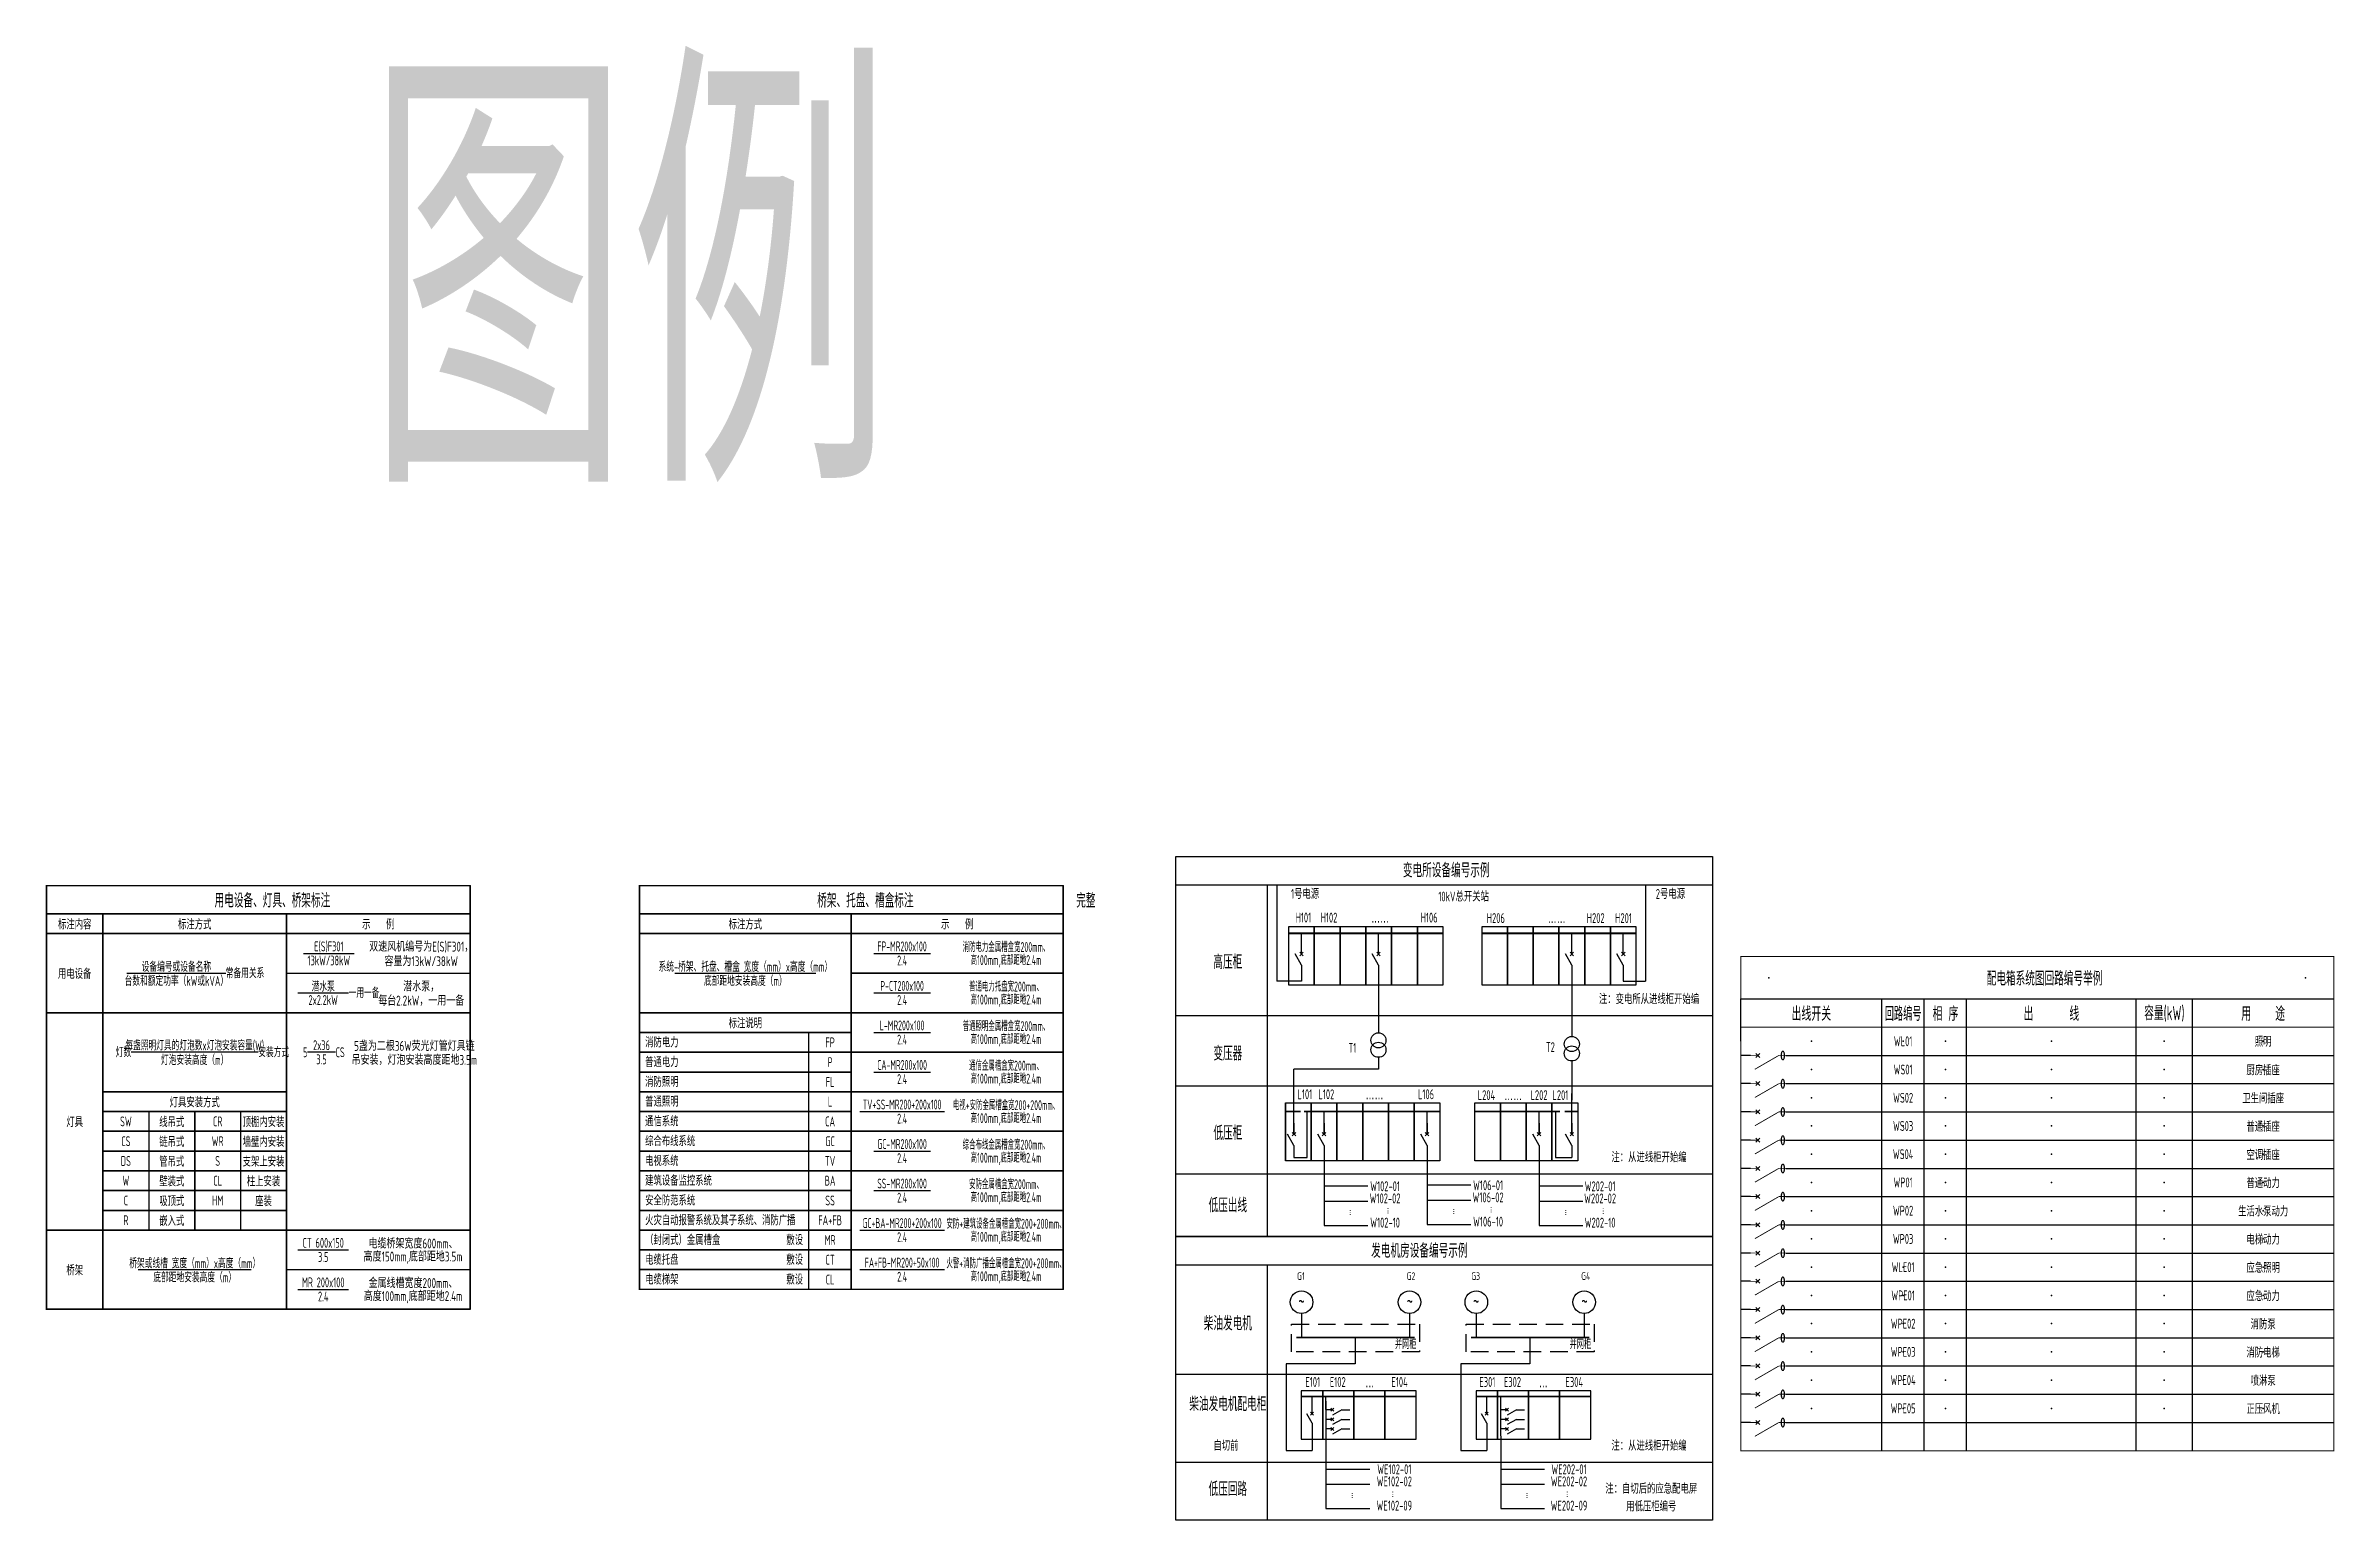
# Model space of a CAD drawing. Header units: millimetres. Extents: x -610917 to 349982, y -134386 to 298175.
# Drawn here: x -543393 to -462351, y 44109 to 96331 of the extents above; entities that cross this region are included whole.
import ezdxf
from ezdxf.enums import TextEntityAlignment as Align

# ---------------------------------------------------------------- set-up
doc = ezdxf.new("R2010")
doc.units = ezdxf.units.MM
doc.header["$LTSCALE"] = 500
doc.header["$MEASUREMENT"] = 0
doc.linetypes.add('HIDDEN', pattern=[0.375, 0.25, -0.125])
doc.layers.get('0').update_dxf_attribs({"linetype": 'CONTINUOUS'})
for name, color, linetype in [('0E-SY-L', 7, 'CONTINUOUS'), ('E-POWR-DEVC', 3, 'CONTINUOUS'), ('E-POWR-EQPM', 3, 'CONTINUOUS'), ('E-UNIV-AB', 10, 'CONTINUOUS'), ('E-UNIV-DIAG', 2, 'CONTINUOUS'), ('E-UNIV-NOTE', 6, 'CONTINUOUS'), ('E-UNIV-WIRE', 4, 'CONTINUOUS')]:
    doc.layers.add(name, color=color, linetype=linetype)
doc.styles.get("Standard").update_dxf_attribs({"font": 'txt', "width": 0.7})
doc.styles.add('TH-STYLE3', font='tssdeng.shx', dxfattribs={"width": 0.7, "bigfont": 'tssdchn.shx'})

msp = doc.modelspace()

# ---------------------------------------------------------------- texts
at = {"layer": '0E-SY-L', "color": 3, "ltscale": 1.5, "style": 'TH-STYLE3', "width": 0.65}
msp.add_text('…', height=267, rotation=90, dxfattribs=at).set_placement((-489549, 55006), align=Align.CENTER)
at = {"layer": 'E-POWR-EQPM', "style": 'TH-STYLE3', "width": 0.65}
for p in [(-493516, 55043), (-497172, 55008), (-497104, 44984), (-490917, 44984)]:
    msp.add_text('…', height=267, rotation=90, dxfattribs=at).set_placement(p, align=Align.CENTER)
at = {"layer": 'E-POWR-EQPM', "linetype": 'HIDDEN', "ltscale": 1.5, "style": 'TH-STYLE3', "width": 0.65}
for p in [(-498925, 51582), (-495088, 51582), (-492739, 51582), (-488901, 51582)]:
    msp.add_text('~', height=533, dxfattribs=at).set_placement(p, align=Align.CENTER)
at = {"layer": 'E-UNIV-NOTE', "style": 'TH-STYLE3'}
for s, height, width, p in [('图例', 14000, 0.7, (-522708, 88603)), ('变电所设备编号示例', 500, 0.65, (-493798, 67155)), ('用电设备、灯具、桥架标注', 500, 0.65, (-535368, 66084)), ('桥架、托盘、槽盒标注', 500, 0.65, (-514368, 66084)), ('完整', 500, 0.65, (-506559, 66084)), ('标注内容', 350, 0.65, (-542368, 65234)), ('标注方式', 350, 0.65, (-538118, 65234)), ('示    例', 350, 0.65, (-531618, 65234)), ('标注方式', 350, 0.65, (-518618, 65234)), ('示    例', 350, 0.65, (-511118, 65234)), ('13kW/38kW', 350, 0.6, (-533368, 63934)), ('E(S)F301', 350, 0.6, (-533368, 64434)), ('双速风机编号为E(S)F301，', 350, 0.7, (-530097, 64434)), ('容量为13kW/38kW', 350, 0.7, (-530097, 63934)), ('FP-MR200x100', 350, 0.5, (-513067, 64434)), ('2.4', 350, 0.5, (-513067, 63934)), ('消防电力金属槽盒宽200mm、', 350, 0.5, (-509387, 64434)), ('高100mm,底部距地2.4m', 350, 0.5, (-509387, 63934)), ('高压柜', 500, 0.65, (-501532, 63908)), ('用电设备', 350, 0.65, (-542368, 63484)), ('台数和额定功率（kW或kVA）', 350, 0.6, (-538768, 63234)), ('设备编号或设备名称', 350, 0.6, (-538768, 63734)), ('潜水泵', 350, 0.6, (-533568, 63034)), ('潜水泵，', 350, 0.7, (-530097, 63034)), ('系统-桥架、托盘、槽盒 宽度（mm）x高度（mm）', 350, 0.6, (-518618, 63734)), ('底部距地安装高度（m）', 350, 0.6, (-518618, 63234)), ('普通电力托盘宽200mm、', 350, 0.5, (-509387, 63034)), ('配电箱系统图回路编号举例', 500, 0.65, (-472609, 63322)), ('2x2.2kW', 350, 0.6, (-533568, 62534)), ('每台2.2kW，一用一备', 350, 0.7, (-530097, 62534)), ('P-CT200x100', 350, 0.5, (-513067, 63034)), ('2.4', 350, 0.5, (-513067, 62534)), ('高100mm,底部距地2.4m', 350, 0.5, (-509387, 62534)), ('标注说明', 350, 0.65, (-518618, 61734)), ('L-MR200x100', 350, 0.5, (-513067, 61634)), ('普通照明金属槽盒宽200mm、', 350, 0.5, (-509387, 61634)), ('出线开关', 500, 0.7, (-480868, 62072)), ('回路编号', 500, 0.5, (-477618, 62072)), ('相 序', 500, 0.7, (-476118, 62072)), ('出      线', 500, 0.7, (-472368, 62072)), ('容量(kW)', 500, 0.6, (-468368, 62072)), ('用    途', 500, 0.7, (-464868, 62072)), ('每盏照明灯具的灯泡数x灯泡安装容量(W)', 350, 0.6, (-538118, 60934)), ('2x36', 350, 0.6, (-533628, 60934)), ('5盏为二根36W荧光灯管灯具链', 350, 0.7, (-530341, 60934)), ('FP', 350, 0.65, (-515618, 61034)), ('2.4', 350, 0.5, (-513067, 61134)), ('高100mm,底部距地2.4m', 350, 0.5, (-509387, 61134)), ('变压器', 500, 0.65, (-501532, 60669)), ('WL01', 350, 0.65, (-477618, 61072)), ('照明', 350, 0.65, (-464868, 61072)), ('灯泡安装高度（m）', 350, 0.6, (-538118, 60434)), ('3.5', 350, 0.6, (-533628, 60434)), ('吊安装，灯泡安装高度距地3.5m', 350, 0.7, (-530341, 60434)), ('P', 350, 0.65, (-515618, 60334)), ('CA-MR200x100', 350, 0.5, (-513067, 60234)), ('通信金属槽盒宽200mm、', 350, 0.5, (-509387, 60234)), ('WS01', 350, 0.65, (-477618, 60072)), ('厨房插座', 350, 0.65, (-464868, 60072)), ('FL', 350, 0.65, (-515618, 59634)), ('2.4', 350, 0.5, (-513067, 59734)), ('高100mm,底部距地2.4m', 350, 0.5, (-509387, 59734)), ('WS02', 350, 0.65, (-477618, 59072)), ('卫生间插座', 350, 0.65, (-464868, 59072)), ('灯具', 350, 0.65, (-542368, 58234)), ('SW', 350, 0.65, (-540556, 58234)), ('线吊式', 350, 0.65, (-538931, 58234)), ('灯具安装方式', 350, 0.65, (-538118, 58934)), ('CR', 350, 0.65, (-537306, 58234)), ('顶棚内安装', 350, 0.65, (-535681, 58234)), ('CA', 350, 0.65, (-515618, 58234)), ('L', 350, 0.65, (-515618, 58934)), ('TV+SS-MR200+200x100', 350, 0.5, (-513067, 58834)), ('2.4', 350, 0.5, (-513067, 58334)), ('电视+安防金属槽盒宽200+200mm、', 350, 0.5, (-509387, 58834)), ('高100mm,底部距地2.4m', 350, 0.5, (-509387, 58334)), ('CS', 350, 0.65, (-540556, 57534)), ('链吊式', 350, 0.65, (-538931, 57534)), ('WR', 350, 0.65, (-537306, 57534)), ('墙壁内安装', 350, 0.65, (-535681, 57534)), ('GC', 350, 0.65, (-515618, 57534)), ('GC-MR200x100', 350, 0.5, (-513067, 57434)), ('综合布线金属槽盒宽200mm、', 350, 0.5, (-509387, 57434)), ('低压柜', 500, 0.65, (-501532, 57849)), ('WS03', 350, 0.65, (-477618, 58072)), ('普通插座', 350, 0.65, (-464868, 58072)), ('DS', 350, 0.65, (-540556, 56834)), ('管吊式', 350, 0.65, (-538931, 56834)), ('S', 350, 0.65, (-537306, 56834)), ('支架上安装', 350, 0.65, (-535681, 56834)), ('TV', 350, 0.65, (-515618, 56834)), ('2.4', 350, 0.5, (-513067, 56934)), ('高100mm,底部距地2.4m', 350, 0.5, (-509387, 56934)), ('WS04', 350, 0.65, (-477618, 57072)), ('空调插座', 350, 0.65, (-464868, 57072)), ('W', 350, 0.65, (-540556, 56134)), ('壁装式', 350, 0.65, (-538931, 56134)), ('CL', 350, 0.65, (-537306, 56134)), ('柱上安装', 350, 0.65, (-535681, 56134)), ('BA', 350, 0.65, (-515618, 56134)), ('SS-MR200x100', 350, 0.5, (-513067, 56034)), ('安防金属槽盒宽200mm、', 350, 0.5, (-509387, 56034)), ('WP01', 350, 0.65, (-477618, 56072)), ('普通动力', 350, 0.65, (-464868, 56072)), ('C', 350, 0.65, (-540556, 55434)), ('吸顶式', 350, 0.65, (-538931, 55434)), ('HM', 350, 0.65, (-537306, 55434)), ('座装', 350, 0.65, (-535681, 55434)), ('SS', 350, 0.65, (-515618, 55434)), ('2.4', 350, 0.5, (-513067, 55534)), ('高100mm,底部距地2.4m', 350, 0.5, (-509387, 55534)), ('低压出线', 500, 0.65, (-501532, 55290)), ('WP02', 350, 0.65, (-477618, 55072)), ('生活水泵动力', 350, 0.65, (-464868, 55072)), ('R', 350, 0.65, (-540556, 54734)), ('嵌入式', 350, 0.65, (-538931, 54734)), ('FA+FB', 350, 0.65, (-515618, 54734)), ('GC+BA-MR200+200x100', 350, 0.5, (-513067, 54634)), ('2.4', 350, 0.5, (-513067, 54134)), ('安防+建筑设备金属槽盒宽200+200mm、', 350, 0.5, (-509387, 54634)), ('高100mm,底部距地2.4m', 350, 0.5, (-509387, 54134)), ('CT 600x150', 350, 0.6, (-533567, 53934)), ('3.5', 350, 0.6, (-533567, 53434)), ('高度150mm,底部距地3.5m', 350, 0.7, (-530387, 53434)), ('电缆桥架宽度600mm、', 350, 0.7, (-530387, 53934)), ('MR', 350, 0.65, (-515618, 54034)), ('CT', 350, 0.65, (-515618, 53334)), ('发电机房设备编号示例', 500, 0.65, (-494749, 53680)), ('WP03', 350, 0.65, (-477618, 54072)), ('电梯动力', 350, 0.65, (-464868, 54072)), ('桥架', 350, 0.65, (-542368, 52984)), ('桥架或线槽 宽度（mm）x高度（mm）', 350, 0.6, (-538118, 53234)), ('底部距地安装高度（m）', 350, 0.6, (-538118, 52734)), ('MR 200x100', 350, 0.6, (-533567, 52534)), ('金属线槽宽度200mm、', 350, 0.7, (-530387, 52534)), ('CL', 350, 0.65, (-515618, 52634)), ('FA+FB-MR200+50x100', 350, 0.5, (-513067, 53234)), ('2.4', 350, 0.5, (-513067, 52734)), ('火警+消防广播金属槽盒宽200+200mm、', 350, 0.5, (-509387, 53234)), ('高100mm,底部距地2.4m', 350, 0.5, (-509387, 52734)), ('WLE01', 350, 0.65, (-477618, 53072)), ('应急照明', 350, 0.65, (-464868, 53072)), ('2.4', 350, 0.6, (-533567, 52034)), ('高度100mm,底部距地2.4m', 350, 0.7, (-530387, 52034)), ('WPE01', 350, 0.65, (-477618, 52072)), ('应急动力', 350, 0.65, (-464868, 52072)), ('柴油发电机', 500, 0.65, (-501532, 51108)), ('WPE02', 350, 0.65, (-477618, 51072)), ('消防泵', 350, 0.65, (-464868, 51072)), ('WPE03', 350, 0.65, (-477618, 50072)), ('消防电梯', 350, 0.65, (-464868, 50072)), ('WPE04', 350, 0.65, (-477618, 49072)), ('喷淋泵', 350, 0.65, (-464868, 49072)), ('柴油发电机配电柜', 500, 0.65, (-501532, 48251)), ('WPE05', 350, 0.65, (-477618, 48072)), ('正压风机', 350, 0.65, (-464868, 48072)), ('低压回路', 500, 0.65, (-501532, 45240))]:
    msp.add_text(s, height=height, dxfattribs=dict(at, width=width)).set_placement(p, align=Align.MIDDLE)
at = {"layer": 'E-UNIV-NOTE', "style": 'TH-STYLE3', "width": 0.65}
for s, p in [('1号电源', (-498797, 66116)), ('2号电源', (-485859, 66116)), ('10kV总开关站', (-493182, 66024)), ('H101', (-498858, 65278)), ('H102', (-497950, 65278)), ('……', (-496141, 65278)), ('H106', (-494403, 65278)), ('H206', (-492042, 65261)), ('……', (-489887, 65261)), ('H202', (-488505, 65261)), ('H201', (-487519, 65261)), ('注：变电所从进线柜开始编', (-486616, 62391)), ('T1', (-497121, 60663)), ('T2', (-490111, 60690)), ('L101', (-498804, 59021)), ('L102', (-498043, 59021)), ('L106', (-494514, 59021)), ('L204', (-492373, 58990)), ('L202', (-490511, 58990)), ('L201', (-489755, 58990)), ('……', (-496338, 59021)), ('……', (-491429, 58990)), ('注：从进线柜开始编', (-486616, 56789)), ('W102-01', (-495964, 55763)), ('W106-01', (-492316, 55798)), ('W202-01', (-488349, 55761)), ('W102-02', (-495964, 55334)), ('W106-02', (-492316, 55369)), ('W202-02', (-488349, 55332)), ('W102-10', (-495964, 54475)), ('W106-10', (-492316, 54510)), ('W202-10', (-488349, 54474)), ('E101', (-498527, 48831)), ('E102', (-497639, 48831)), ('…', (-496506, 48818)), ('E104', (-495451, 48831)), ('E301', (-492341, 48831)), ('E302', (-491452, 48831)), ('…', (-490359, 48818)), ('E304', (-489264, 48831)), ('自切前', (-501600, 46575)), ('注：从进线柜开始编', (-486616, 46575)), ('WE102-02', (-495636, 45310)), ('WE102-01', (-495636, 45739)), ('WE202-02', (-489450, 45310)), ('WE202-01', (-489450, 45739)), ('注：自切后的应急配电屏', (-486537, 45050)), ('WE102-09', (-495636, 44452)), ('WE202-09', (-489450, 44452)), ('用低压柜编号', (-486537, 44423))]:
    msp.add_text(s, height=350, dxfattribs=at).set_placement(p, align=Align.CENTER)
at = {"layer": 'E-UNIV-NOTE', "style": 'TH-STYLE3'}
for s, width, p in [('常备用关系', 0.6, (-537018, 63484)), ('一用一备', 0.6, (-532668, 62784)), ('安装方式', 0.6, (-535868, 60684)), ('CS', 0.6, (-533128, 60684)), ('消防电力', 0.65, (-522168, 61034)), ('普通电力', 0.65, (-522168, 60334)), ('消防照明', 0.65, (-522168, 59634)), ('通信系统', 0.65, (-522168, 58234)), ('普通照明', 0.65, (-522168, 58934)), ('综合布线系统', 0.65, (-522168, 57534)), ('电视系统', 0.65, (-522168, 56834)), ('建筑设备监控系统', 0.65, (-522168, 56134)), ('安全防范系统', 0.65, (-522168, 55434)), ('火灾自动报警系统及其子系统、消防广播', 0.65, (-522168, 54734)), ('电缆托盘', 0.65, (-522168, 53334)), ('（封闭式）金属槽盒', 0.65, (-522168, 54034)), ('敷设', 0.65, (-517168, 54034)), ('敷设', 0.65, (-517168, 53334)), ('电缆梯架', 0.65, (-522168, 52634)), ('敷设', 0.65, (-517168, 52634))]:
    msp.add_text(s, height=350, dxfattribs=dict(at, width=width)).set_placement(p, align=Align.MIDDLE_LEFT)
at = {"layer": 'E-UNIV-NOTE', "style": 'TH-STYLE3', "width": 0.6}
for s, p in [('灯数', (-540368, 60684)), ('5', (-534128, 60684))]:
    msp.add_text(s, height=350, dxfattribs=at).set_placement(p, align=Align.MIDDLE_RIGHT)
at = {"layer": 'E-UNIV-NOTE', "style": 'TH-STYLE3', "width": 0.65}
for p in [(-495839, 55063), (-492184, 55098), (-488216, 55061), (-495673, 45032), (-489486, 45032)]:
    msp.add_text('…', height=267, rotation=90, dxfattribs=at).set_placement(p, align=Align.CENTER)
at = {"layer": 'E-UNIV-NOTE', "linetype": 'Continuous', "style": 'TH-STYLE3', "width": 0.65}
for s, height, p in [('G1', 266.7, (-498943, 52622)), ('G2', 266.7, (-495043, 52622)), ('G3', 266.7, (-492756, 52622)), ('G4', 266.7, (-488857, 52622)), ('并网柜', 300, (-495232, 50178)), ('并网柜', 300, (-489045, 50178))]:
    msp.add_text(s, height=height, dxfattribs=at).set_placement(p, align=Align.CENTER)

# ---------------------------------------------------------------- blocks, each defined once
blk = doc.blocks.new('E-BQR101')
at = {"color": 3}
for p, q in [((-0.71, -3.21), (0.71, -1.79)), ((-0.71, -1.79), (0.71, -3.21))]:
    blk.add_line(p, q, dxfattribs=at)
at = {"color": 3, "const_width": 0.3}
for points in [[(0, 0), (0, -2.5)], [(0, -10), (-4.91, -1.5)], [(0, -10), (0, -12.5)]]:
    blk.add_lwpolyline(points, dxfattribs=at)
at = {"color": 3}
blk.add_lwpolyline([(-1.52, -11.39, 0.197687), (-1.44, -11.59, 0.098837), (-1.08, -11.83, 0.056196), (-0.64, -11.95, 0.042901), (-0.04, -12.01, 0.042901), (0.56, -11.95, 0.056196), (1.01, -11.83, 0.098837), (1.36, -11.59, 0.197687), (1.44, -11.39, 0.197687), (1.36, -11.19, 0.098837), (1.01, -10.95, 0.056196), (0.56, -10.82, 0.042901), (-0.04, -10.77, 0.042901), (-0.64, -10.82, 0.056196), (-1.08, -10.95, 0.098837), (-1.44, -11.19, 0.197687)], format="xyb", close=True, dxfattribs=at)
at = {"layer": 'E-UNIV-AB', "width": 0.6, "flags": 9}
blk.add_attdef('QR', text='', height=3.99, dxfattribs=at).set_placement((5, -4.95), align=Align.MIDDLE)

# ---------------------------------------------------------------- linework, layer by layer
msp.add_line((-483368, 61072), (-483368, 62572))
for p in [(-482368, 63322), (-472287, 63322), (-463368, 63322), (-480868, 61072), (-477618, 61072), (-476118, 61072), (-472368, 61072), (-468368, 61072), (-464868, 61072), (-480868, 60072), (-477618, 60072), (-476118, 60072), (-472368, 60072), (-468368, 60072), (-464868, 60072), (-480868, 59072), (-477618, 59072), (-476118, 59072), (-472368, 59072), (-468368, 59072), (-464868, 59072), (-480868, 58072), (-477618, 58072), (-476118, 58072), (-472368, 58072), (-468368, 58072), (-464868, 58072), (-480868, 57072), (-477618, 57072), (-476118, 57072), (-472368, 57072), (-468368, 57072), (-464868, 57072), (-480868, 56072), (-477618, 56072), (-476118, 56072), (-472368, 56072), (-468368, 56072), (-464868, 56072), (-480868, 55072), (-477618, 55072), (-476118, 55072), (-472368, 55072), (-468368, 55072), (-464868, 55072), (-480868, 54072), (-477618, 54072), (-476118, 54072), (-472368, 54072), (-468368, 54072), (-464868, 54072), (-480868, 53072), (-477618, 53072), (-476118, 53072), (-472368, 53072), (-468368, 53072), (-464868, 53072), (-480868, 52072), (-477618, 52072), (-476118, 52072), (-472368, 52072), (-468368, 52072), (-464868, 52072), (-480868, 51072), (-477618, 51072), (-476118, 51072), (-472368, 51072), (-468368, 51072), (-464868, 51072), (-480868, 50072), (-477618, 50072), (-476118, 50072), (-472368, 50072), (-468368, 50072), (-464868, 50072), (-480868, 49072), (-477618, 49072), (-476118, 49072), (-472368, 49072), (-468368, 49072), (-464868, 49072), (-480868, 48072), (-477618, 48072), (-476118, 48072), (-472368, 48072), (-468368, 48072), (-464868, 48072)]:
    msp.add_point(p)
at = {"layer": '0E-SY-L', "color": 3, "ltscale": 1.5}
for p, q in [((-489351, 63766), (-489351, 61243)), ((-489351, 60375), (-489351, 58990)), ((-489351, 57784), (-489351, 59226)), ((-490510, 57784), (-490510, 58585)), ((-489925, 58585), (-489925, 56953)), ((-490510, 57384), (-490510, 54551)), ((-489925, 56953), (-489351, 56953)), ((-489351, 57384), (-489351, 56953)), ((-490510, 55948), (-488962, 55948)), ((-490510, 55410), (-488962, 55410)), ((-490510, 54551), (-488962, 54551))]:
    msp.add_line(p, q, dxfattribs=at)
at = {"layer": '0E-SY-L', "ltscale": 1.5}
for p, q in [((-490510, 58168), (-490510, 57784)), ((-489351, 58168), (-489351, 57784))]:
    msp.add_line(p, q, dxfattribs=at)
at = {"layer": '0E-SY-L'}
for p, q in [((-498920, 51429), (-498920, 50583)), ((-495099, 51429), (-495099, 50583)), ((-492733, 51429), (-492733, 50583)), ((-488912, 51429), (-488912, 50583))]:
    msp.add_line(p, q, dxfattribs=at)
at = {"layer": '0E-SY-L', "color": 3, "ltscale": 1.5, "const_width": 64}
for points in [[(-492790, 58585), (-489765, 58585)], [(-489598, 58585), (-489142, 58585)]]:
    msp.add_lwpolyline(points, dxfattribs=at)
at = {"layer": 'E-POWR-EQPM'}
for p, q in [((-499794, 66614), (-499794, 63198)), ((-486736, 66614), (-486736, 63198)), ((-498925, 64166), (-498925, 64896)), ((-496198, 64166), (-496198, 64896)), ((-489351, 64166), (-489351, 64896)), ((-487527, 64166), (-487527, 64896)), ((-498925, 63766), (-498925, 63198)), ((-487527, 63766), (-487527, 63198)), ((-498925, 63198), (-499794, 63198)), ((-487527, 63198), (-486736, 63198)), ((-496198, 60085), (-499190, 60085)), ((-496198, 60505), (-496198, 60085)), ((-498718, 56953), (-498718, 58585)), ((-499190, 56953), (-498718, 56953)), ((-498056, 45921), (-496509, 45921)), ((-498056, 45388), (-496509, 45388)), ((-491870, 45921), (-490323, 45921)), ((-491870, 45388), (-490323, 45388)), ((-498056, 44529), (-496509, 44529)), ((-491870, 44529), (-490323, 44529))]:
    msp.add_line(p, q, dxfattribs=at)
at = {"layer": 'E-POWR-EQPM', "linetype": 'Continuous'}
for p, q in [((-498925, 63766), (-499149, 64165)), ((-498862, 64229), (-498987, 64103)), ((-498987, 64229), (-498862, 64103)), ((-496198, 63766), (-496423, 64165)), ((-496136, 64229), (-496261, 64103)), ((-496261, 64229), (-496136, 64103)), ((-489351, 63766), (-489575, 64165)), ((-489288, 64229), (-489413, 64103)), ((-489413, 64229), (-489288, 64103)), ((-487527, 63766), (-487751, 64165)), ((-487464, 64229), (-487589, 64103)), ((-487589, 64229), (-487464, 64103)), ((-499190, 57384), (-499415, 57782)), ((-499128, 57846), (-499253, 57721)), ((-499253, 57846), (-499128, 57721)), ((-498125, 57384), (-498349, 57782)), ((-498062, 57846), (-498187, 57721)), ((-498187, 57846), (-498062, 57721)), ((-494477, 57384), (-494702, 57782)), ((-494415, 57846), (-494540, 57721)), ((-494540, 57846), (-494415, 57721)), ((-490510, 57384), (-490734, 57782)), ((-490447, 57846), (-490572, 57721)), ((-490572, 57846), (-490447, 57721)), ((-489351, 57384), (-489575, 57782)), ((-489288, 57846), (-489413, 57721)), ((-489413, 57846), (-489288, 57721))]:
    msp.add_line(p, q, dxfattribs=at)
at = {"layer": 'E-POWR-EQPM', "ltscale": 1.5}
for p, q in [((-496198, 63766), (-496198, 61373)), ((-499190, 57784), (-499190, 60085)), ((-498125, 57784), (-498125, 58585)), ((-494477, 57784), (-494477, 58585)), ((-499190, 58168), (-499190, 57784)), ((-498125, 58168), (-498125, 57784)), ((-494477, 58168), (-494477, 57784)), ((-499190, 57384), (-499190, 56953)), ((-498125, 57384), (-498125, 54553)), ((-494477, 57384), (-494477, 54588)), ((-498125, 55950), (-496577, 55950)), ((-494477, 55985), (-492930, 55985)), ((-498125, 55411), (-496577, 55411)), ((-494477, 55446), (-492930, 55446)), ((-498125, 54553), (-496577, 54553)), ((-494477, 54588), (-492930, 54588)), ((-497028, 50583), (-497028, 49645)), ((-490842, 50583), (-490842, 49645)), ((-497028, 49645), (-499472, 49645)), ((-499472, 49645), (-499472, 46581)), ((-490842, 49645), (-493286, 49645)), ((-493286, 49645), (-493286, 46581)), ((-498550, 47550), (-498737, 47883)), ((-498498, 47936), (-498602, 47832)), ((-498602, 47936), (-498498, 47832)), ((-498550, 47884), (-498550, 48492)), ((-498056, 48025), (-498056, 48492)), ((-497828, 48022), (-498054, 48022)), ((-497880, 48074), (-497776, 47970)), ((-497880, 47970), (-497776, 48074)), ((-497495, 48022), (-497827, 47835)), ((-497495, 48022), (-497210, 48022)), ((-492364, 47550), (-492551, 47883)), ((-492311, 47936), (-492416, 47832)), ((-492416, 47936), (-492311, 47832)), ((-492364, 47884), (-492364, 48492)), ((-491869, 48025), (-491869, 48492)), ((-491642, 48022), (-491867, 48022)), ((-491694, 48074), (-491590, 47970)), ((-491694, 47970), (-491590, 48074)), ((-491309, 48022), (-491641, 47835)), ((-491309, 48022), (-491023, 48022)), ((-498550, 47550), (-498550, 46581)), ((-498056, 47087), (-498056, 44529)), ((-497828, 47682), (-498054, 47682)), ((-497828, 47341), (-498054, 47341)), ((-497828, 47341), (-498054, 47341)), ((-497880, 47734), (-497776, 47630)), ((-497880, 47630), (-497776, 47734)), ((-497880, 47394), (-497776, 47289)), ((-497880, 47289), (-497776, 47394)), ((-497880, 47394), (-497776, 47289)), ((-497880, 47289), (-497776, 47394)), ((-497495, 47682), (-497827, 47495)), ((-497495, 47341), (-497827, 47154)), ((-497495, 47341), (-497827, 47154)), ((-497495, 47682), (-497210, 47682)), ((-497495, 47341), (-497210, 47341)), ((-497495, 47341), (-497210, 47341)), ((-492364, 47550), (-492364, 46581)), ((-491869, 47087), (-491870, 44529)), ((-491642, 47682), (-491867, 47682)), ((-491642, 47341), (-491867, 47341)), ((-491642, 47341), (-491867, 47341)), ((-491694, 47734), (-491590, 47630)), ((-491694, 47630), (-491590, 47734)), ((-491694, 47394), (-491590, 47289)), ((-491694, 47289), (-491590, 47394)), ((-491694, 47394), (-491590, 47289)), ((-491694, 47289), (-491590, 47394)), ((-491309, 47682), (-491641, 47495)), ((-491309, 47341), (-491641, 47154)), ((-491309, 47341), (-491641, 47154)), ((-491309, 47682), (-491023, 47682)), ((-491309, 47341), (-491023, 47341)), ((-491309, 47341), (-491023, 47341)), ((-499472, 46581), (-498550, 46581)), ((-493286, 46581), (-492364, 46581))]:
    msp.add_line(p, q, dxfattribs=at)
at = {"layer": 'E-POWR-EQPM', "const_width": 64}
for points in [[(-493909, 64898), (-499380, 64898)], [(-487071, 64898), (-492542, 64898)]]:
    msp.add_lwpolyline(points, dxfattribs=at)
at = {"layer": 'E-POWR-EQPM'}
for points in [[(-498469, 65130), (-499380, 65130), (-499380, 63077), (-498469, 63077)], [(-497557, 65130), (-498469, 65130), (-498469, 63077), (-497557, 63077)], [(-496645, 65130), (-497557, 65130), (-497557, 63077), (-496645, 63077)], [(-495733, 65130), (-496645, 65130), (-496645, 63077), (-495733, 63077)], [(-494821, 65130), (-495733, 65130), (-495733, 63077), (-494821, 63077)], [(-493909, 65130), (-494821, 65130), (-494821, 63077), (-493909, 63077)], [(-491630, 65130), (-492542, 65130), (-492542, 63077), (-491630, 63077)], [(-490718, 65130), (-491630, 65130), (-491630, 63077), (-490718, 63077)], [(-489806, 65130), (-490718, 65130), (-490718, 63077), (-489806, 63077)], [(-488895, 65130), (-489806, 65130), (-489806, 63077), (-488895, 63077)], [(-487983, 65130), (-488895, 65130), (-488895, 63077), (-487983, 63077)], [(-487071, 65130), (-487983, 65130), (-487983, 63077), (-487071, 63077)], [(-499493, 58891), (-498581, 58891), (-498581, 56838), (-499493, 56838)], [(-498581, 58891), (-497669, 58891), (-497669, 56838), (-498581, 56838)], [(-497669, 58891), (-496757, 58891), (-496757, 56838), (-497669, 56838)], [(-496757, 58891), (-495845, 58891), (-495845, 56838), (-496757, 56838)], [(-495845, 58891), (-494933, 58891), (-494933, 56838), (-495845, 56838)], [(-494933, 58891), (-494021, 58891), (-494021, 56838), (-494933, 56838)], [(-492790, 58891), (-491878, 58891), (-491878, 56838), (-492790, 56838)], [(-491878, 58891), (-490966, 58891), (-490966, 56838), (-491878, 56838)], [(-490966, 58891), (-490054, 58891), (-490054, 56838), (-490966, 56838)], [(-490054, 58891), (-489142, 58891), (-489142, 56838), (-490054, 56838)]]:
    msp.add_lwpolyline(points, close=True, dxfattribs=at)
at = {"layer": 'E-POWR-EQPM', "ltscale": 1.5}
for points, const_width in [([(-499493, 58585), (-498954, 58585)], 64), ([(-498834, 58585), (-494021, 58585)], 64), ([(-499104, 50583), (-494915, 50583)], 53.3), ([(-492918, 50583), (-488728, 50583)], 53.3), ([(-494868, 48494), (-498930, 48494)], 53.3), ([(-498056, 47087), (-498056, 48329)], 53.3), ([(-488681, 48494), (-492743, 48494)], 53.3), ([(-491869, 47087), (-491869, 48329)], 53.3)]:
    msp.add_lwpolyline(points, dxfattribs=dict(at, const_width=const_width))
at = {"layer": 'E-POWR-EQPM'}
msp.add_lwpolyline([(-499493, 58891), (-499493, 56838)], dxfattribs=at)
at = {"layer": 'E-POWR-EQPM', "linetype": 'HIDDEN', "ltscale": 5}
for points in [[(-499276, 50073), (-499276, 51054), (-494743, 51054), (-494743, 50073)], [(-493089, 50073), (-493089, 51054), (-488556, 51054), (-488556, 50073)]]:
    msp.add_lwpolyline(points, close=True, dxfattribs=at)
at = {"layer": 'E-POWR-EQPM', "ltscale": 1.5}
for points in [[(-498170, 48687), (-498930, 48687), (-498930, 46976), (-498170, 46976)], [(-497069, 48687), (-498170, 48687), (-498170, 46976), (-497069, 46976)], [(-495969, 48687), (-497069, 48687), (-497069, 46976), (-495969, 46976)], [(-494868, 48687), (-495969, 48687), (-495969, 46976), (-494868, 46976)], [(-491984, 48687), (-492743, 48687), (-492743, 46976), (-491984, 46976)], [(-490883, 48687), (-491984, 48687), (-491984, 46976), (-490883, 46976)], [(-489782, 48687), (-490883, 48687), (-490883, 46976), (-489782, 46976)], [(-488681, 48687), (-489782, 48687), (-489782, 46976), (-488681, 46976)]]:
    msp.add_lwpolyline(points, close=True, dxfattribs=at)
at = {"layer": 'E-POWR-EQPM'}
for centre, radius in [((-496198, 61106), 267), ((-496198, 60771), 267), ((-489351, 60976), 267), ((-489351, 60641), 267), ((-498920, 51829), 400), ((-495099, 51829), 400), ((-492733, 51829), 400), ((-488912, 51829), 400)]:
    msp.add_circle(centre, radius, dxfattribs=at)
at = {"layer": 'E-UNIV-DIAG'}
for p, q in [((-503368, 66614), (-484368, 66614)), ((-500137, 66614), (-500137, 54159)), ((-534868, 64884), (-534868, 65584)), ((-515868, 65584), (-507368, 65584)), ((-514868, 64884), (-514868, 65584)), ((-514868, 64884), (-507368, 64884)), ((-534868, 63484), (-528368, 63484)), ((-514868, 63484), (-507368, 63484)), ((-483368, 62572), (-462368, 62572)), ((-478368, 61572), (-478368, 62572)), ((-476868, 61572), (-476868, 62572)), ((-475368, 61572), (-475368, 62572)), ((-469368, 61572), (-469368, 62572)), ((-467368, 61572), (-467368, 62572)), ((-514868, 62084), (-507368, 62084)), ((-514868, 61384), (-514868, 62084)), ((-503368, 61985), (-484368, 61985)), ((-516368, 60684), (-516368, 61384)), ((-478368, 60572), (-478368, 61572)), ((-476868, 60572), (-476868, 61572)), ((-475368, 60572), (-475368, 61572)), ((-469368, 60572), (-469368, 61572)), ((-467368, 60572), (-467368, 61572)), ((-516368, 59984), (-516368, 60684)), ((-516368, 59284), (-516368, 59984)), ((-481768, 60572), (-462368, 60572)), ((-478368, 59572), (-478368, 60572)), ((-476868, 59572), (-476868, 60572)), ((-475368, 59572), (-475368, 60572)), ((-469368, 59572), (-469368, 60572)), ((-467368, 59572), (-467368, 60572)), ((-516368, 58584), (-516368, 59284)), ((-514868, 59284), (-507368, 59284)), ((-503368, 59497), (-484368, 59497)), ((-481768, 59572), (-462368, 59572)), ((-478368, 58572), (-478368, 59572)), ((-476868, 58572), (-476868, 59572)), ((-475368, 58572), (-475368, 59572)), ((-469368, 58572), (-469368, 59572)), ((-467368, 58572), (-467368, 59572)), ((-539743, 58584), (-539743, 57884)), ((-536493, 58584), (-536493, 57884)), ((-516368, 57884), (-516368, 58584)), ((-481768, 58572), (-462368, 58572)), ((-478368, 57572), (-478368, 58572)), ((-476868, 57572), (-476868, 58572)), ((-475368, 57572), (-475368, 58572)), ((-469368, 57572), (-469368, 58572)), ((-467368, 57572), (-467368, 58572)), ((-539743, 57884), (-539743, 57184)), ((-536493, 57884), (-536493, 57184)), ((-516368, 57184), (-516368, 57884)), ((-514868, 57884), (-507368, 57884)), ((-481768, 57572), (-462368, 57572)), ((-478368, 56572), (-478368, 57572)), ((-476868, 56572), (-476868, 57572)), ((-475368, 56572), (-475368, 57572)), ((-469368, 56572), (-469368, 57572)), ((-467368, 56572), (-467368, 57572)), ((-539743, 57184), (-539743, 56484)), ((-536493, 57184), (-536493, 56484)), ((-516368, 56484), (-516368, 57184)), ((-539743, 56484), (-539743, 55784)), ((-536493, 56484), (-536493, 55784)), ((-516368, 55784), (-516368, 56484)), ((-503368, 56382), (-484368, 56382)), ((-481768, 56572), (-462368, 56572)), ((-478368, 55572), (-478368, 56572)), ((-476868, 55572), (-476868, 56572)), ((-475368, 55572), (-475368, 56572)), ((-469368, 55572), (-469368, 56572)), ((-467368, 55572), (-467368, 56572)), ((-539743, 55784), (-539743, 55084)), ((-536493, 55784), (-536493, 55084)), ((-516368, 55084), (-516368, 55784)), ((-481768, 55572), (-462368, 55572)), ((-478368, 54572), (-478368, 55572)), ((-476868, 54572), (-476868, 55572)), ((-475368, 54572), (-475368, 55572)), ((-469368, 54572), (-469368, 55572)), ((-467368, 54572), (-467368, 55572)), ((-539743, 55084), (-539743, 54384)), ((-536493, 55084), (-536493, 54384)), ((-516368, 54384), (-516368, 55084)), ((-516368, 53684), (-516368, 54384)), ((-481768, 54572), (-462368, 54572)), ((-478368, 53572), (-478368, 54572)), ((-476868, 53572), (-476868, 54572)), ((-475368, 53572), (-475368, 54572)), ((-469368, 53572), (-469368, 54572)), ((-467368, 53572), (-467368, 54572)), ((-516368, 52984), (-516368, 53684)), ((-481768, 53572), (-462368, 53572)), ((-478368, 52572), (-478368, 53572)), ((-476868, 52572), (-476868, 53572)), ((-475368, 52572), (-475368, 53572)), ((-469368, 52572), (-469368, 53572)), ((-467368, 52572), (-467368, 53572)), ((-534868, 52984), (-528368, 52984)), ((-516368, 52284), (-516368, 52984)), ((-503368, 53159), (-484368, 53159)), ((-500137, 53159), (-500137, 44109)), ((-481768, 52572), (-462368, 52572)), ((-478368, 51572), (-478368, 52572)), ((-476868, 51572), (-476868, 52572)), ((-475368, 51572), (-475368, 52572)), ((-469368, 51572), (-469368, 52572)), ((-467368, 51572), (-467368, 52572)), ((-481768, 51572), (-462368, 51572)), ((-478368, 50572), (-478368, 51572)), ((-476868, 50572), (-476868, 51572)), ((-475368, 50572), (-475368, 51572)), ((-469368, 50572), (-469368, 51572)), ((-467368, 50572), (-467368, 51572)), ((-481768, 50572), (-462368, 50572)), ((-478368, 49572), (-478368, 50572)), ((-476868, 49572), (-476868, 50572)), ((-475368, 49572), (-475368, 50572)), ((-469368, 49572), (-469368, 50572)), ((-467368, 49572), (-467368, 50572)), ((-481768, 49572), (-462368, 49572)), ((-478368, 48572), (-478368, 49572)), ((-476868, 48572), (-476868, 49572)), ((-475368, 48572), (-475368, 49572)), ((-469368, 48572), (-469368, 49572)), ((-467368, 48572), (-467368, 49572)), ((-503368, 49282), (-484368, 49282)), ((-481768, 48572), (-462368, 48572)), ((-478368, 47572), (-478368, 48572)), ((-476868, 47572), (-476868, 48572)), ((-475368, 47572), (-475368, 48572)), ((-469368, 47572), (-469368, 48572)), ((-467368, 47572), (-467368, 48572)), ((-481768, 47572), (-462368, 47572)), ((-478368, 46572), (-478368, 47572)), ((-476868, 46572), (-476868, 47572)), ((-475368, 46572), (-475368, 47572)), ((-469368, 46572), (-469368, 47572)), ((-467368, 46572), (-467368, 47572)), ((-503368, 46169), (-484368, 46169))]:
    msp.add_line(p, q, dxfattribs=at)
for points in [[(-503368, 67614), (-484368, 67614), (-484368, 54159), (-503368, 54159)], [(-528368, 65584), (-543368, 65584), (-543368, 66584), (-528368, 66584)], [(-507368, 65584), (-522368, 65584), (-522368, 66584), (-507368, 66584)], [(-541368, 64884), (-543368, 64884), (-543368, 65584), (-541368, 65584)], [(-541368, 62084), (-543368, 62084), (-543368, 64884), (-541368, 64884)], [(-534868, 64884), (-541368, 64884), (-541368, 65584), (-534868, 65584)], [(-534868, 62084), (-541368, 62084), (-541368, 64884), (-534868, 64884)], [(-528368, 64884), (-534868, 64884), (-534868, 65584), (-528368, 65584)], [(-528368, 62084), (-534868, 62084), (-534868, 64884), (-528368, 64884)], [(-514868, 64884), (-522368, 64884), (-522368, 65584), (-514868, 65584)], [(-514868, 62084), (-522368, 62084), (-522368, 64884), (-514868, 64884)], [(-507368, 64884), (-514868, 64884), (-514868, 65584), (-507368, 65584)], [(-514868, 64884), (-507368, 64884), (-507368, 63484), (-514868, 63484)], [(-514868, 63484), (-507368, 63484), (-507368, 62084), (-514868, 62084)], [(-541368, 54384), (-543368, 54384), (-543368, 62084), (-541368, 62084)], [(-534868, 59284), (-541368, 59284), (-541368, 62084), (-534868, 62084)], [(-528368, 54384), (-534868, 54384), (-534868, 62084), (-528368, 62084)], [(-514868, 61384), (-522368, 61384), (-522368, 62084), (-514868, 62084)], [(-514868, 62084), (-507368, 62084), (-507368, 60684), (-514868, 60684)], [(-514868, 60684), (-522368, 60684), (-522368, 61384), (-514868, 61384)], [(-514868, 59984), (-522368, 59984), (-522368, 60684), (-514868, 60684)], [(-514868, 59284), (-522368, 59284), (-522368, 59984), (-514868, 59984)], [(-514868, 60684), (-507368, 60684), (-507368, 59284), (-514868, 59284)], [(-534868, 58584), (-541368, 58584), (-541368, 59284), (-534868, 59284)], [(-514868, 58584), (-522368, 58584), (-522368, 59284), (-514868, 59284)], [(-514868, 59284), (-507368, 59284), (-507368, 57884), (-514868, 57884)], [(-538118, 57884), (-541368, 57884), (-541368, 58584), (-538118, 58584)], [(-534868, 57884), (-538118, 57884), (-538118, 58584), (-534868, 58584)], [(-514868, 57884), (-522368, 57884), (-522368, 58584), (-514868, 58584)], [(-538118, 57184), (-541368, 57184), (-541368, 57884), (-538118, 57884)], [(-534868, 57184), (-538118, 57184), (-538118, 57884), (-534868, 57884)], [(-514868, 57184), (-522368, 57184), (-522368, 57884), (-514868, 57884)], [(-514868, 57884), (-507368, 57884), (-507368, 56484), (-514868, 56484)], [(-538118, 56484), (-541368, 56484), (-541368, 57184), (-538118, 57184)], [(-534868, 56484), (-538118, 56484), (-538118, 57184), (-534868, 57184)], [(-514868, 56484), (-522368, 56484), (-522368, 57184), (-514868, 57184)], [(-538118, 55784), (-541368, 55784), (-541368, 56484), (-538118, 56484)], [(-534868, 55784), (-538118, 55784), (-538118, 56484), (-534868, 56484)], [(-514868, 55784), (-522368, 55784), (-522368, 56484), (-514868, 56484)], [(-514868, 56484), (-507368, 56484), (-507368, 55084), (-514868, 55084)], [(-538118, 55084), (-541368, 55084), (-541368, 55784), (-538118, 55784)], [(-534868, 55084), (-538118, 55084), (-538118, 55784), (-534868, 55784)], [(-514868, 55084), (-522368, 55084), (-522368, 55784), (-514868, 55784)], [(-541368, 51584), (-543368, 51584), (-543368, 54384), (-541368, 54384)], [(-538118, 54384), (-541368, 54384), (-541368, 55084), (-538118, 55084)], [(-534868, 51584), (-541368, 51584), (-541368, 54384), (-534868, 54384)], [(-534868, 54384), (-538118, 54384), (-538118, 55084), (-534868, 55084)], [(-528368, 51584), (-534868, 51584), (-534868, 54384), (-528368, 54384)], [(-514868, 54384), (-522368, 54384), (-522368, 55084), (-514868, 55084)], [(-514868, 53684), (-522368, 53684), (-522368, 54384), (-514868, 54384)], [(-514868, 55084), (-507368, 55084), (-507368, 53684), (-514868, 53684)], [(-514868, 52984), (-522368, 52984), (-522368, 53684), (-514868, 53684)], [(-514868, 53684), (-507368, 53684), (-507368, 52284), (-514868, 52284)], [(-503368, 54159), (-484368, 54159), (-484368, 44109), (-503368, 44109)], [(-514868, 52284), (-522368, 52284), (-522368, 52984), (-514868, 52984)]]:
    msp.add_lwpolyline(points, close=True, dxfattribs=at)
at = {"layer": 'E-UNIV-DIAG', "const_width": 50}
for points in [[(-528368, 51584), (-543368, 51584), (-543368, 66584), (-528368, 66584)], [(-507368, 52284), (-522368, 52284), (-522368, 66584), (-507368, 66584)]]:
    msp.add_lwpolyline(points, close=True, dxfattribs=at)
at = {"layer": 'E-UNIV-DIAG', "const_width": 35}
for points in [[(-483368, 61572), (-483368, 64072), (-462368, 64072), (-462368, 61572)], [(-462368, 61572), (-483368, 61572)], [(-483368, 61572), (-483368, 60572)], [(-462368, 60572), (-462368, 61572)], [(-483368, 60572), (-483368, 59572)], [(-462368, 59572), (-462368, 60572)], [(-483368, 59572), (-483368, 58572)], [(-462368, 58572), (-462368, 59572)], [(-483368, 58572), (-483368, 57572)], [(-462368, 57572), (-462368, 58572)], [(-483368, 57572), (-483368, 56572)], [(-462368, 56572), (-462368, 57572)], [(-483368, 56572), (-483368, 55572)], [(-462368, 55572), (-462368, 56572)], [(-483368, 55572), (-483368, 54572)], [(-462368, 54572), (-462368, 55572)], [(-483368, 54572), (-483368, 53572)], [(-462368, 53572), (-462368, 54572)], [(-483368, 53572), (-483368, 52572)], [(-462368, 52572), (-462368, 53572)], [(-483368, 52572), (-483368, 51572)], [(-462368, 51572), (-462368, 52572)], [(-483368, 51572), (-483368, 50572)], [(-462368, 50572), (-462368, 51572)], [(-483368, 50572), (-483368, 49572)], [(-462368, 49572), (-462368, 50572)], [(-483368, 49572), (-483368, 48572)], [(-462368, 48572), (-462368, 49572)], [(-483368, 48572), (-483368, 47572)], [(-462368, 47572), (-462368, 48572)], [(-483368, 47572), (-483368, 46572), (-462368, 46572), (-462368, 47572)]]:
    msp.add_lwpolyline(points, dxfattribs=at)
at = {"layer": 'E-UNIV-NOTE'}
for p, q in [((-534268, 64184), (-532468, 64184)), ((-514067, 64184), (-512067, 64184)), ((-540518, 63484), (-537018, 63484)), ((-521118, 63484), (-516118, 63484)), ((-534468, 62784), (-532668, 62784)), ((-514067, 62784), (-512067, 62784)), ((-514067, 61384), (-512067, 61384)), ((-535868, 60684), (-540368, 60684)), ((-533128, 60684), (-534128, 60684)), ((-514067, 59984), (-512067, 59984)), ((-514567, 58584), (-511567, 58584)), ((-514067, 57184), (-512067, 57184)), ((-514067, 55784), (-512067, 55784)), ((-514567, 54384), (-511567, 54384)), ((-534467, 53684), (-532667, 53684)), ((-540118, 52984), (-536118, 52984)), ((-514567, 52984), (-511567, 52984)), ((-534467, 52284), (-532667, 52284))]:
    msp.add_line(p, q, dxfattribs=at)
at = {"layer": 'E-UNIV-WIRE'}
for p, q in [((-483018, 60572), (-483368, 60572)), ((-483018, 59572), (-483368, 59572)), ((-483018, 58572), (-483368, 58572)), ((-483018, 57572), (-483368, 57572)), ((-483018, 56572), (-483368, 56572)), ((-483018, 55572), (-483368, 55572)), ((-483018, 54572), (-483368, 54572)), ((-483018, 53572), (-483368, 53572)), ((-483018, 52572), (-483368, 52572)), ((-483018, 51572), (-483368, 51572)), ((-483018, 50572), (-483368, 50572)), ((-483018, 49572), (-483368, 49572)), ((-483018, 48572), (-483368, 48572)), ((-483018, 47572), (-483368, 47572))]:
    msp.add_line(p, q, dxfattribs=at)

# ---------------------------------------------------------------- block references
at = {"layer": 'E-POWR-DEVC', "xscale": 100, "yscale": 100, "zscale": 100, "rotation": 90}
for p in [(-483018, 60572), (-483018, 59572), (-483018, 58572), (-483018, 57572), (-483018, 56572), (-483018, 55572), (-483018, 54572), (-483018, 53572), (-483018, 52572), (-483018, 51572), (-483018, 50572), (-483018, 49572), (-483018, 48572), (-483018, 47572)]:
    msp.add_blockref('E-BQR101', p, dxfattribs=at)

msp.set_redraw_order([(e.dxf.handle, doc.entitydb.next_handle()) for e in msp.query("TEXT MTEXT ATTDEF DIMENSION ARC_DIMENSION")])  # texts and dimensions are drawn at this point

doc.saveas('drawing.dxf')
